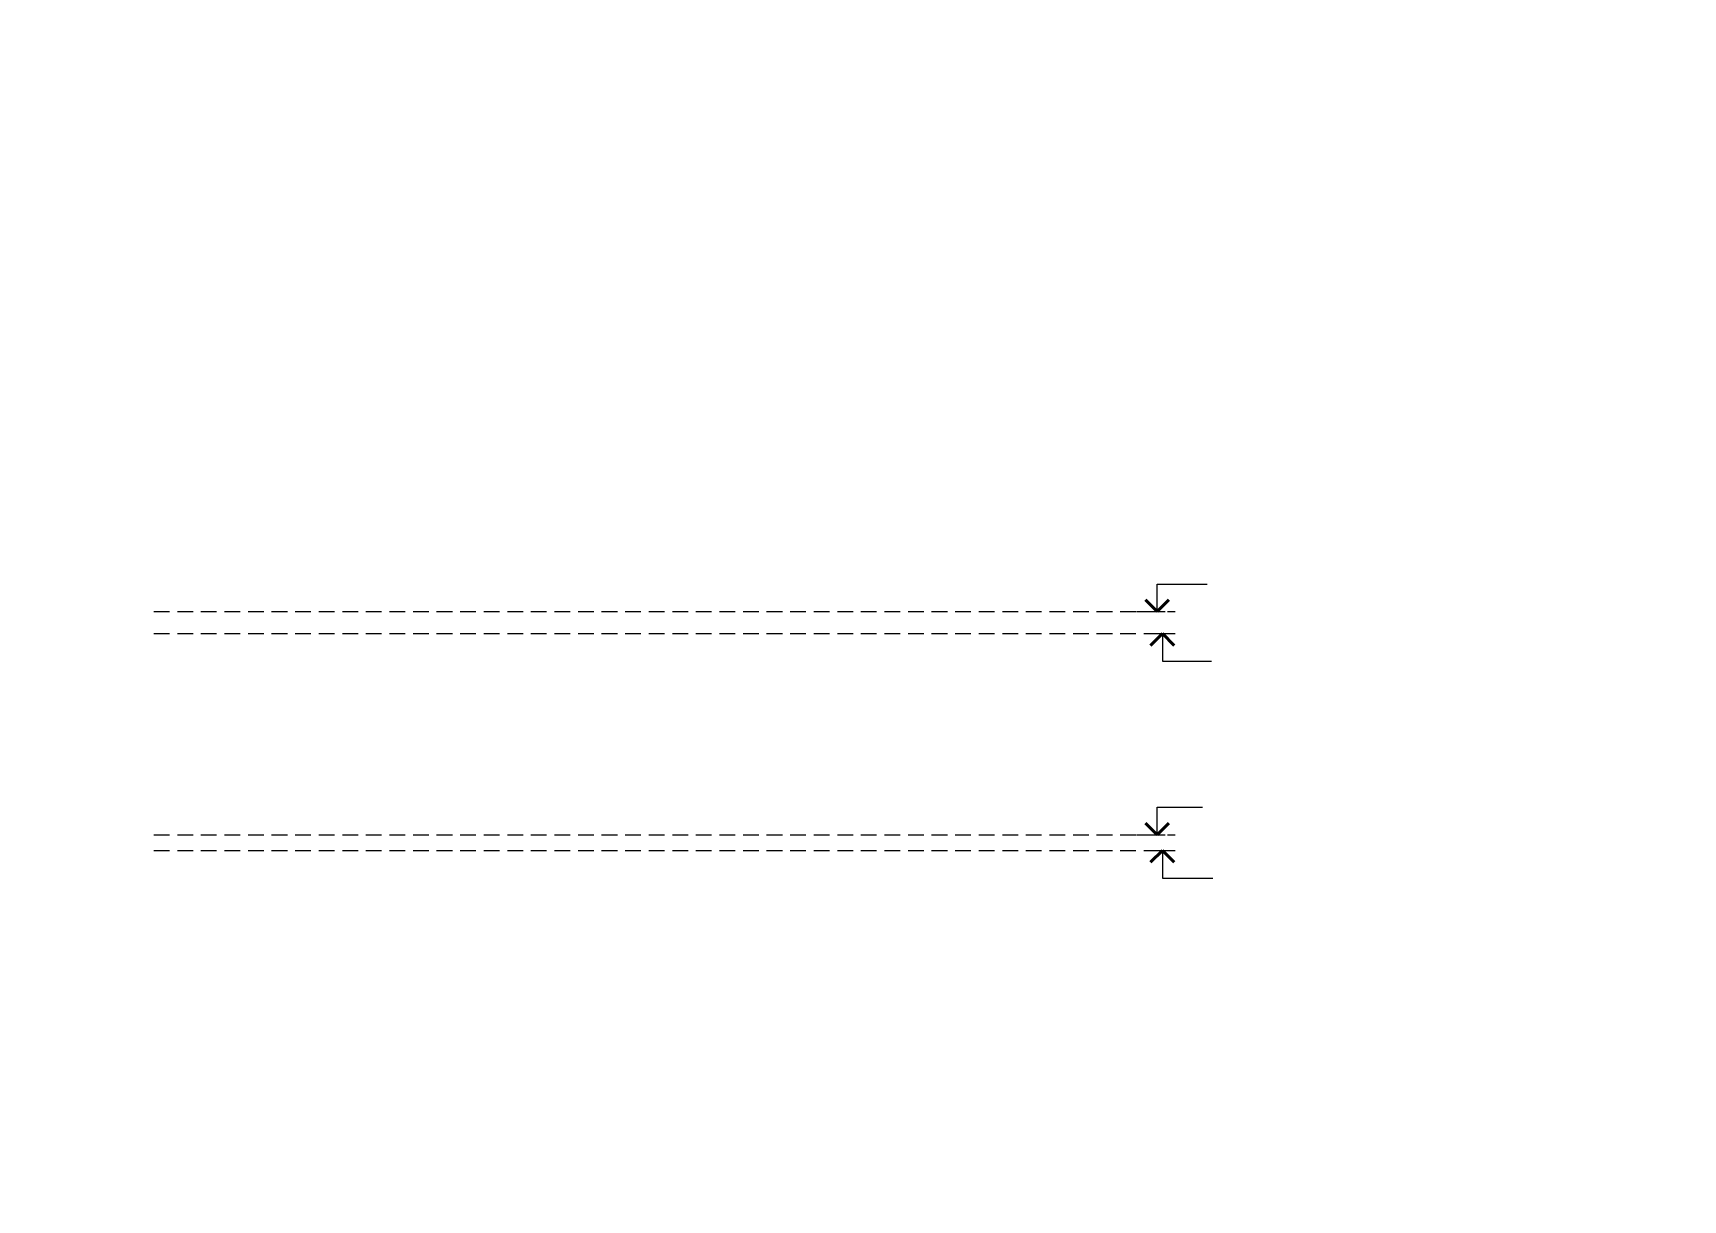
# Model space of a CAD drawing. Header units: millimetres. Extents: x 0 to 10500, y 0 to 297.
# Drawn here: x 7980 to 8400, y 0 to 297 of the extents above; entities that cross this region are included whole.
import ezdxf

# ---------------------------------------------------------------- set-up
doc = ezdxf.new("R2010")
doc.units = ezdxf.units.MM
for name, pattern in [('K5LT_BASIC', [0]), ('K5LT_DASHED', [6, 4, -2]), ('K5LT_THIN', [0])]:
    doc.linetypes.add(name, pattern=pattern)
doc.layers.add('Системный слой', color=7, linetype='Continuous')
doc.styles.add('KTEXTSTYLE', font='GOST_AU.SHX', dxfattribs={"width": 0.96, "height": 5})

# ---------------------------------------------------------------- blocks, each defined once
blk = doc.blocks.new('U22')
at = {"layer": 'Системный слой', "color": 7, "linetype": 'K5LT_THIN', "lineweight": 18}
for p, q in [((8266.16, 92.94), (8266.16, 99.94)), ((8266.16, 99.94), (8277.69, 99.94)), ((8260.92, 92.94), (8268.16, 92.94))]:
    blk.add_line(p, q, dxfattribs=at)
at = {"layer": 'Системный слой', "color": 5, "linetype": 'K5LT_BASIC', "lineweight": 40}
for p, q in [((8263.16, 95.94), (8266.16, 92.94)), ((8266.16, 92.94), (8269.16, 95.94))]:
    blk.add_line(p, q, dxfattribs=at)
blk = doc.blocks.new('U23')
at = {"layer": 'Системный слой', "color": 7, "linetype": 'K5LT_THIN', "lineweight": 18}
for p, q in [((8263.57, 88.94), (8269.49, 88.94)), ((8267.49, 88.94), (8267.49, 81.94)), ((8267.49, 81.94), (8280.33, 81.94))]:
    blk.add_line(p, q, dxfattribs=at)
at = {"layer": 'Системный слой', "color": 5, "linetype": 'K5LT_BASIC', "lineweight": 40}
for p, q in [((8267.49, 88.94), (8264.49, 85.94)), ((8270.49, 85.94), (8267.49, 88.94))]:
    blk.add_line(p, q, dxfattribs=at)
blk = doc.blocks.new('U24')
at = {"layer": 'Системный слой', "color": 7, "linetype": 'K5LT_THIN', "lineweight": 18}
for p, q in [((8266.16, 149.74), (8266.16, 156.74)), ((8266.16, 156.74), (8278.88, 156.74)), ((8260.92, 149.74), (8268.16, 149.74))]:
    blk.add_line(p, q, dxfattribs=at)
at = {"layer": 'Системный слой', "color": 5, "linetype": 'K5LT_BASIC', "lineweight": 40}
for p, q in [((8263.16, 152.74), (8266.16, 149.74)), ((8266.16, 149.74), (8269.16, 152.74))]:
    blk.add_line(p, q, dxfattribs=at)
blk = doc.blocks.new('U25')
at = {"layer": 'Системный слой', "color": 7, "linetype": 'K5LT_THIN', "lineweight": 18}
for p, q in [((8263.57, 144.14), (8269.49, 144.14)), ((8267.49, 144.14), (8267.49, 137.14)), ((8267.49, 137.14), (8280, 137.14))]:
    blk.add_line(p, q, dxfattribs=at)
at = {"layer": 'Системный слой', "color": 5, "linetype": 'K5LT_BASIC', "lineweight": 40}
for p, q in [((8267.49, 144.14), (8264.49, 141.14)), ((8270.49, 141.14), (8267.49, 144.14))]:
    blk.add_line(p, q, dxfattribs=at)
blk = doc.blocks.new('U21')
at = {"layer": 'Системный слой', "color": 7, "linetype": 'K5LT_DASHED', "lineweight": 18}
for p, q in [((8010.75, 149.74), (8270.75, 149.74)), ((8010.75, 144.14), (8270.75, 144.14)), ((8010.75, 92.94), (8270.75, 92.94)), ((8010.75, 88.94), (8270.75, 88.94))]:
    blk.add_line(p, q, dxfattribs=at)
at = {"layer": 'Системный слой'}
for name in ['U24', 'U25', 'U22', 'U23']:
    blk.add_blockref(name, (0, 0), dxfattribs=at)

msp = doc.modelspace()

# ---------------------------------------------------------------- block references
at = {"layer": 'Системный слой'}
msp.add_blockref('U21', (0, 0), dxfattribs=at)

doc.saveas('drawing.dxf')
